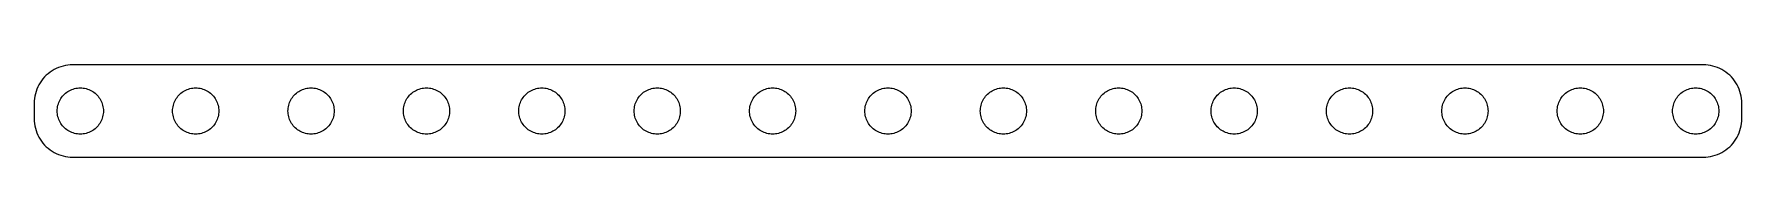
# Model space of a CAD drawing. Header units: metres. Extents: x -111 to 111, y -6 to 6.
import ezdxf

# ---------------------------------------------------------------- set-up
doc = ezdxf.new("R2010")
doc.units = ezdxf.units.M

msp = doc.modelspace()

# ---------------------------------------------------------------- linework, layer by layer
for p, q in [((-109.423, 4.64484), (-109.645, 4.42273)), ((-109.187, 4.85257), (-109.423, 4.64484)), ((-108.939, 5.04509), (-109.187, 4.85257)), ((-108.679, 5.22163), (-108.939, 5.04509)), ((-108.409, 5.38153), (-108.679, 5.22163)), ((-108.129, 5.52414), (-108.409, 5.38153)), ((-107.841, 5.64888), (-108.129, 5.52414)), ((-107.545, 5.75528), (-107.841, 5.64888)), ((-107.243, 5.84291), (-107.545, 5.75528)), ((-106.937, 5.91144), (-107.243, 5.84291)), ((-106.627, 5.96057), (-106.937, 5.91144)), ((-106.314, 5.99013), (-106.627, 5.96057)), ((-106, 6), (-106.314, 5.99013)), ((106, 6), (-106, 6)), ((106.314, 5.99013), (106, 6)), ((106.627, 5.96057), (106.314, 5.99013)), ((106.937, 5.91144), (106.627, 5.96057)), ((107.243, 5.84291), (106.937, 5.91144)), ((107.545, 5.75528), (107.243, 5.84291)), ((107.841, 5.64888), (107.545, 5.75528)), ((108.129, 5.52414), (107.841, 5.64888)), ((108.409, 5.38153), (108.129, 5.52414)), ((108.679, 5.22163), (108.409, 5.38153)), ((108.939, 5.04509), (108.679, 5.22163)), ((109.187, 4.85257), (108.939, 5.04509)), ((109.423, 4.64484), (109.187, 4.85257)), ((109.645, 4.42273), (109.423, 4.64484)), ((-110.843, 2.24345), (-110.911, 1.9369)), ((-110.755, 2.54509), (-110.843, 2.24345)), ((-110.649, 2.84062), (-110.755, 2.54509)), ((-110.524, 3.12889), (-110.649, 2.84062)), ((-110.382, 3.40877), (-110.524, 3.12889)), ((-110.222, 3.67914), (-110.382, 3.40877)), ((-110.045, 3.93892), (-110.222, 3.67914)), ((-109.853, 4.18712), (-110.045, 3.93892)), ((-109.645, 4.42273), (-109.853, 4.18712)), ((-107.054, 2.1869), (-106.912, 2.31154)), ((-106.912, 2.31154), (-106.763, 2.42705)), ((-106.763, 2.42705), (-106.607, 2.53297)), ((-106.607, 2.53297), (-106.445, 2.62891)), ((-106.445, 2.62891), (-106.277, 2.71448)), ((-106.277, 2.71448), (-106.104, 2.78932)), ((-106.104, 2.78932), (-105.927, 2.85316)), ((-105.927, 2.85316), (-105.746, 2.90575)), ((-105.746, 2.90575), (-105.562, 2.94685)), ((-105.562, 2.94685), (-105.376, 2.97633)), ((-105.376, 2.97633), (-105.188, 2.99408)), ((-105.188, 2.99408), (-105, 3)), ((-105, 3), (-104.812, 2.99408)), ((-104.812, 2.99408), (-104.624, 2.97633)), ((-104.624, 2.97633), (-104.438, 2.94685)), ((-104.438, 2.94685), (-104.254, 2.90575)), ((-104.254, 2.90575), (-104.073, 2.85316)), ((-104.073, 2.85316), (-103.896, 2.78932)), ((-103.896, 2.78932), (-103.723, 2.71448)), ((-103.723, 2.71448), (-103.555, 2.62891)), ((-103.555, 2.62891), (-103.393, 2.53297)), ((-103.393, 2.53297), (-103.237, 2.42705)), ((-103.237, 2.42705), (-103.088, 2.31154)), ((-103.088, 2.31154), (-102.946, 2.1869)), ((-92.0536, 2.1869), (-91.9123, 2.31154)), ((-91.9123, 2.31154), (-91.7634, 2.42705)), ((-91.7634, 2.42705), (-91.6075, 2.53297)), ((-91.6075, 2.53297), (-91.4453, 2.62891)), ((-91.4453, 2.62891), (-91.2773, 2.71448)), ((-91.2773, 2.71448), (-91.1044, 2.78932)), ((-91.1044, 2.78932), (-90.927, 2.85316)), ((-90.927, 2.85316), (-90.7461, 2.90575)), ((-90.7461, 2.90575), (-90.5621, 2.94685)), ((-90.5621, 2.94685), (-90.376, 2.97633)), ((-90.376, 2.97633), (-90.1884, 2.99408)), ((-90.1884, 2.99408), (-90, 3)), ((-90, 3), (-89.8116, 2.99408)), ((-89.8116, 2.99408), (-89.624, 2.97633)), ((-89.624, 2.97633), (-89.4379, 2.94685)), ((-89.4379, 2.94685), (-89.2539, 2.90575)), ((-89.2539, 2.90575), (-89.073, 2.85316)), ((-89.073, 2.85316), (-88.8956, 2.78932)), ((-88.8956, 2.78932), (-88.7227, 2.71448)), ((-88.7227, 2.71448), (-88.5547, 2.62891)), ((-88.5547, 2.62891), (-88.3925, 2.53297)), ((-88.3925, 2.53297), (-88.2366, 2.42705)), ((-88.2366, 2.42705), (-88.0877, 2.31154)), ((-88.0877, 2.31154), (-87.9464, 2.1869)), ((-77.0536, 2.1869), (-76.9123, 2.31154)), ((-76.9123, 2.31154), (-76.7634, 2.42705)), ((-76.7634, 2.42705), (-76.6075, 2.53297)), ((-76.6075, 2.53297), (-76.4453, 2.62891)), ((-76.4453, 2.62891), (-76.2773, 2.71448)), ((-76.2773, 2.71448), (-76.1044, 2.78932)), ((-76.1044, 2.78932), (-75.927, 2.85316)), ((-75.927, 2.85316), (-75.7461, 2.90575)), ((-75.7461, 2.90575), (-75.5621, 2.94685)), ((-75.5621, 2.94685), (-75.376, 2.97633)), ((-75.376, 2.97633), (-75.1884, 2.99408)), ((-75.1884, 2.99408), (-75, 3)), ((-75, 3), (-74.8116, 2.99408)), ((-74.8116, 2.99408), (-74.624, 2.97633)), ((-74.624, 2.97633), (-74.4379, 2.94685)), ((-74.4379, 2.94685), (-74.2539, 2.90575)), ((-74.2539, 2.90575), (-74.073, 2.85316)), ((-74.073, 2.85316), (-73.8956, 2.78932)), ((-73.8956, 2.78932), (-73.7227, 2.71448)), ((-73.7227, 2.71448), (-73.5547, 2.62891)), ((-73.5547, 2.62891), (-73.3925, 2.53297)), ((-73.3925, 2.53297), (-73.2366, 2.42705)), ((-73.2366, 2.42705), (-73.0877, 2.31154)), ((-73.0877, 2.31154), (-72.9464, 2.1869)), ((-62.0536, 2.1869), (-61.9123, 2.31154)), ((-61.9123, 2.31154), (-61.7634, 2.42705)), ((-61.7634, 2.42705), (-61.6075, 2.53297)), ((-61.6075, 2.53297), (-61.4453, 2.62891)), ((-61.4453, 2.62891), (-61.2773, 2.71448)), ((-61.2773, 2.71448), (-61.1044, 2.78932)), ((-61.1044, 2.78932), (-60.927, 2.85316)), ((-60.927, 2.85316), (-60.7461, 2.90575)), ((-60.7461, 2.90575), (-60.5621, 2.94685)), ((-60.5621, 2.94685), (-60.376, 2.97633)), ((-60.376, 2.97633), (-60.1884, 2.99408)), ((-60.1884, 2.99408), (-60, 3)), ((-60, 3), (-59.8116, 2.99408)), ((-59.8116, 2.99408), (-59.624, 2.97633)), ((-59.624, 2.97633), (-59.4379, 2.94685)), ((-59.4379, 2.94685), (-59.2539, 2.90575)), ((-59.2539, 2.90575), (-59.0729, 2.85316)), ((-59.0729, 2.85316), (-58.8956, 2.78932)), ((-58.8956, 2.78932), (-58.7227, 2.71448)), ((-58.7227, 2.71448), (-58.5547, 2.62891)), ((-58.5547, 2.62891), (-58.3925, 2.53297)), ((-58.3925, 2.53297), (-58.2366, 2.42705)), ((-58.2366, 2.42705), (-58.0877, 2.31154)), ((-58.0877, 2.31154), (-57.9464, 2.1869)), ((-47.0536, 2.1869), (-46.9123, 2.31154)), ((-46.9123, 2.31154), (-46.7634, 2.42705)), ((-46.7634, 2.42705), (-46.6075, 2.53297)), ((-46.6075, 2.53297), (-46.4453, 2.62891)), ((-46.4453, 2.62891), (-46.2773, 2.71448)), ((-46.2773, 2.71448), (-46.1044, 2.78932)), ((-46.1044, 2.78932), (-45.927, 2.85316)), ((-45.927, 2.85316), (-45.7461, 2.90575)), ((-45.7461, 2.90575), (-45.5621, 2.94685)), ((-45.5621, 2.94685), (-45.376, 2.97633)), ((-45.376, 2.97633), (-45.1884, 2.99408)), ((-45.1884, 2.99408), (-45, 3)), ((-45, 3), (-44.8116, 2.99408)), ((-44.8116, 2.99408), (-44.624, 2.97633)), ((-44.624, 2.97633), (-44.4379, 2.94685)), ((-44.4379, 2.94685), (-44.2539, 2.90575)), ((-44.2539, 2.90575), (-44.0729, 2.85316)), ((-44.0729, 2.85316), (-43.8956, 2.78932)), ((-43.8956, 2.78932), (-43.7227, 2.71448)), ((-43.7227, 2.71448), (-43.5547, 2.62891)), ((-43.5547, 2.62891), (-43.3925, 2.53297)), ((-43.3925, 2.53297), (-43.2366, 2.42705)), ((-43.2366, 2.42705), (-43.0877, 2.31154)), ((-43.0877, 2.31154), (-42.9464, 2.1869)), ((-32.0536, 2.1869), (-31.9123, 2.31154)), ((-31.9123, 2.31154), (-31.7634, 2.42705)), ((-31.7634, 2.42705), (-31.6075, 2.53297)), ((-31.6075, 2.53297), (-31.4453, 2.62891)), ((-31.4453, 2.62891), (-31.2773, 2.71448)), ((-31.2773, 2.71448), (-31.1044, 2.78932)), ((-31.1044, 2.78932), (-30.927, 2.85316)), ((-30.927, 2.85316), (-30.7461, 2.90575)), ((-30.7461, 2.90575), (-30.5621, 2.94685)), ((-30.5621, 2.94685), (-30.376, 2.97633)), ((-30.376, 2.97633), (-30.1884, 2.99408)), ((-30.1884, 2.99408), (-30, 3)), ((-30, 3), (-29.8116, 2.99408)), ((-29.8116, 2.99408), (-29.624, 2.97633)), ((-29.624, 2.97633), (-29.4379, 2.94685)), ((-29.4379, 2.94685), (-29.2539, 2.90575)), ((-29.2539, 2.90575), (-29.0729, 2.85316)), ((-29.0729, 2.85316), (-28.8956, 2.78932)), ((-28.8956, 2.78932), (-28.7227, 2.71448)), ((-28.7227, 2.71448), (-28.5547, 2.62891)), ((-28.5547, 2.62891), (-28.3925, 2.53297)), ((-28.3925, 2.53297), (-28.2366, 2.42705)), ((-28.2366, 2.42705), (-28.0877, 2.31154)), ((-28.0877, 2.31154), (-27.9464, 2.1869)), ((-17.0536, 2.1869), (-16.9123, 2.31154)), ((-16.9123, 2.31154), (-16.7634, 2.42705)), ((-16.7634, 2.42705), (-16.6075, 2.53297)), ((-16.6075, 2.53297), (-16.4453, 2.62891)), ((-16.4453, 2.62891), (-16.2773, 2.71448)), ((-16.2773, 2.71448), (-16.1044, 2.78932)), ((-16.1044, 2.78932), (-15.927, 2.85316)), ((-15.927, 2.85316), (-15.7461, 2.90575)), ((-15.7461, 2.90575), (-15.5621, 2.94685)), ((-15.5621, 2.94685), (-15.376, 2.97633)), ((-15.376, 2.97633), (-15.1884, 2.99408)), ((-15.1884, 2.99408), (-15, 3)), ((-15, 3), (-14.8116, 2.99408)), ((-14.8116, 2.99408), (-14.624, 2.97633)), ((-14.624, 2.97633), (-14.4379, 2.94685)), ((-14.4379, 2.94685), (-14.2539, 2.90575)), ((-14.2539, 2.90575), (-14.0729, 2.85316)), ((-14.0729, 2.85316), (-13.8956, 2.78932)), ((-13.8956, 2.78932), (-13.7227, 2.71448)), ((-13.7227, 2.71448), (-13.5547, 2.62891)), ((-13.5547, 2.62891), (-13.3925, 2.53297)), ((-13.3925, 2.53297), (-13.2366, 2.42705)), ((-13.2366, 2.42705), (-13.0877, 2.31154)), ((-13.0877, 2.31154), (-12.9464, 2.1869)), ((-2.05363, 2.1869), (-1.91226, 2.31154)), ((-1.91226, 2.31154), (-1.76335, 2.42705)), ((-1.76335, 2.42705), (-1.60747, 2.53297)), ((-1.60747, 2.53297), (-1.44525, 2.62891)), ((-1.44525, 2.62891), (-1.27733, 2.71448)), ((-1.27733, 2.71448), (-1.10437, 2.78932)), ((-1.10437, 2.78932), (-0.927048, 2.85316)), ((-0.927048, 2.85316), (-0.746063, 2.90575)), ((-0.746063, 2.90575), (-0.562134, 2.94685)), ((-0.562134, 2.94685), (-0.375992, 2.97633)), ((-0.375992, 2.97633), (-0.18837, 2.99408)), ((-0.18837, 2.99408), (0, 3)), ((0, 3), (0.18837, 2.99408)), ((0.18837, 2.99408), (0.375992, 2.97633)), ((0.375992, 2.97633), (0.562134, 2.94685)), ((0.562134, 2.94685), (0.746063, 2.90575)), ((0.746063, 2.90575), (0.927048, 2.85316)), ((0.927048, 2.85316), (1.10437, 2.78932)), ((1.10437, 2.78932), (1.27733, 2.71448)), ((1.27733, 2.71448), (1.44525, 2.62891)), ((1.44525, 2.62891), (1.60747, 2.53297)), ((1.60747, 2.53297), (1.76335, 2.42705)), ((1.76335, 2.42705), (1.91226, 2.31154)), ((1.91226, 2.31154), (2.05363, 2.1869)), ((12.9464, 2.1869), (13.0877, 2.31154)), ((13.0877, 2.31154), (13.2366, 2.42705)), ((13.2366, 2.42705), (13.3925, 2.53297)), ((13.3925, 2.53297), (13.5547, 2.62891)), ((13.5547, 2.62891), (13.7227, 2.71448)), ((13.7227, 2.71448), (13.8956, 2.78932)), ((13.8956, 2.78932), (14.0729, 2.85316)), ((14.0729, 2.85316), (14.2539, 2.90575)), ((14.2539, 2.90575), (14.4379, 2.94685)), ((14.4379, 2.94685), (14.624, 2.97633)), ((14.624, 2.97633), (14.8116, 2.99408)), ((14.8116, 2.99408), (15, 3)), ((15, 3), (15.1884, 2.99408)), ((15.1884, 2.99408), (15.376, 2.97633)), ((15.376, 2.97633), (15.5621, 2.94685)), ((15.5621, 2.94685), (15.7461, 2.90575)), ((15.7461, 2.90575), (15.927, 2.85316)), ((15.927, 2.85316), (16.1044, 2.78932)), ((16.1044, 2.78932), (16.2773, 2.71448)), ((16.2773, 2.71448), (16.4453, 2.62891)), ((16.4453, 2.62891), (16.6075, 2.53297)), ((16.6075, 2.53297), (16.7634, 2.42705)), ((16.7634, 2.42705), (16.9123, 2.31154)), ((16.9123, 2.31154), (17.0536, 2.1869)), ((27.9464, 2.1869), (28.0877, 2.31154)), ((28.0877, 2.31154), (28.2366, 2.42705)), ((28.2366, 2.42705), (28.3925, 2.53297)), ((28.3925, 2.53297), (28.5547, 2.62891)), ((28.5547, 2.62891), (28.7227, 2.71448)), ((28.7227, 2.71448), (28.8956, 2.78932)), ((28.8956, 2.78932), (29.0729, 2.85316)), ((29.0729, 2.85316), (29.2539, 2.90575)), ((29.2539, 2.90575), (29.4379, 2.94685)), ((29.4379, 2.94685), (29.624, 2.97633)), ((29.624, 2.97633), (29.8116, 2.99408)), ((29.8116, 2.99408), (30, 3)), ((30, 3), (30.1884, 2.99408)), ((30.1884, 2.99408), (30.376, 2.97633)), ((30.376, 2.97633), (30.5621, 2.94685)), ((30.5621, 2.94685), (30.7461, 2.90575)), ((30.7461, 2.90575), (30.927, 2.85316)), ((30.927, 2.85316), (31.1044, 2.78932)), ((31.1044, 2.78932), (31.2773, 2.71448)), ((31.2773, 2.71448), (31.4453, 2.62891)), ((31.4453, 2.62891), (31.6075, 2.53297)), ((31.6075, 2.53297), (31.7634, 2.42705)), ((31.7634, 2.42705), (31.9123, 2.31154)), ((31.9123, 2.31154), (32.0536, 2.1869)), ((42.9464, 2.1869), (43.0877, 2.31154)), ((43.0877, 2.31154), (43.2366, 2.42705)), ((43.2366, 2.42705), (43.3925, 2.53297)), ((43.3925, 2.53297), (43.5547, 2.62891)), ((43.5547, 2.62891), (43.7227, 2.71448)), ((43.7227, 2.71448), (43.8956, 2.78932)), ((43.8956, 2.78932), (44.0729, 2.85316)), ((44.0729, 2.85316), (44.2539, 2.90575)), ((44.2539, 2.90575), (44.4379, 2.94685)), ((44.4379, 2.94685), (44.624, 2.97633)), ((44.624, 2.97633), (44.8116, 2.99408)), ((44.8116, 2.99408), (45, 3)), ((45, 3), (45.1884, 2.99408)), ((45.1884, 2.99408), (45.376, 2.97633)), ((45.376, 2.97633), (45.5621, 2.94685)), ((45.5621, 2.94685), (45.7461, 2.90575)), ((45.7461, 2.90575), (45.927, 2.85316)), ((45.927, 2.85316), (46.1044, 2.78932)), ((46.1044, 2.78932), (46.2773, 2.71448)), ((46.2773, 2.71448), (46.4453, 2.62891)), ((46.4453, 2.62891), (46.6075, 2.53297)), ((46.6075, 2.53297), (46.7634, 2.42705)), ((46.7634, 2.42705), (46.9123, 2.31154)), ((46.9123, 2.31154), (47.0536, 2.1869)), ((57.9464, 2.1869), (58.0877, 2.31154)), ((58.0877, 2.31154), (58.2366, 2.42705)), ((58.2366, 2.42705), (58.3925, 2.53297)), ((58.3925, 2.53297), (58.5547, 2.62891)), ((58.5547, 2.62891), (58.7227, 2.71448)), ((58.7227, 2.71448), (58.8956, 2.78932)), ((58.8956, 2.78932), (59.0729, 2.85316)), ((59.0729, 2.85316), (59.2539, 2.90575)), ((59.2539, 2.90575), (59.4379, 2.94685)), ((59.4379, 2.94685), (59.624, 2.97633)), ((59.624, 2.97633), (59.8116, 2.99408)), ((59.8116, 2.99408), (60, 3)), ((60, 3), (60.1884, 2.99408)), ((60.1884, 2.99408), (60.376, 2.97633)), ((60.376, 2.97633), (60.5621, 2.94685)), ((60.5621, 2.94685), (60.7461, 2.90575)), ((60.7461, 2.90575), (60.927, 2.85316)), ((60.927, 2.85316), (61.1044, 2.78932)), ((61.1044, 2.78932), (61.2773, 2.71448)), ((61.2773, 2.71448), (61.4453, 2.62891)), ((61.4453, 2.62891), (61.6075, 2.53297)), ((61.6075, 2.53297), (61.7634, 2.42705)), ((61.7634, 2.42705), (61.9123, 2.31154)), ((61.9123, 2.31154), (62.0536, 2.1869)), ((72.9464, 2.1869), (73.0877, 2.31154)), ((73.0877, 2.31154), (73.2366, 2.42705)), ((73.2366, 2.42705), (73.3925, 2.53297)), ((73.3925, 2.53297), (73.5547, 2.62891)), ((73.5547, 2.62891), (73.7227, 2.71448)), ((73.7227, 2.71448), (73.8956, 2.78932)), ((73.8956, 2.78932), (74.073, 2.85316)), ((74.073, 2.85316), (74.2539, 2.90575)), ((74.2539, 2.90575), (74.4379, 2.94685)), ((74.4379, 2.94685), (74.624, 2.97633)), ((74.624, 2.97633), (74.8116, 2.99408)), ((74.8116, 2.99408), (75, 3)), ((75, 3), (75.1884, 2.99408)), ((75.1884, 2.99408), (75.376, 2.97633)), ((75.376, 2.97633), (75.5621, 2.94685)), ((75.5621, 2.94685), (75.7461, 2.90575)), ((75.7461, 2.90575), (75.927, 2.85316)), ((75.927, 2.85316), (76.1044, 2.78932)), ((76.1044, 2.78932), (76.2773, 2.71448)), ((76.2773, 2.71448), (76.4453, 2.62891)), ((76.4453, 2.62891), (76.6075, 2.53297)), ((76.6075, 2.53297), (76.7634, 2.42705)), ((76.7634, 2.42705), (76.9123, 2.31154)), ((76.9123, 2.31154), (77.0536, 2.1869)), ((87.9464, 2.1869), (88.0877, 2.31154)), ((88.0877, 2.31154), (88.2366, 2.42705)), ((88.2366, 2.42705), (88.3925, 2.53297)), ((88.3925, 2.53297), (88.5547, 2.62891)), ((88.5547, 2.62891), (88.7227, 2.71448)), ((88.7227, 2.71448), (88.8956, 2.78932)), ((88.8956, 2.78932), (89.073, 2.85316)), ((89.073, 2.85316), (89.2539, 2.90575)), ((89.2539, 2.90575), (89.4379, 2.94685)), ((89.4379, 2.94685), (89.624, 2.97633)), ((89.624, 2.97633), (89.8116, 2.99408)), ((89.8116, 2.99408), (90, 3)), ((90, 3), (90.1884, 2.99408)), ((90.1884, 2.99408), (90.376, 2.97633)), ((90.376, 2.97633), (90.5621, 2.94685)), ((90.5621, 2.94685), (90.7461, 2.90575)), ((90.7461, 2.90575), (90.927, 2.85316)), ((90.927, 2.85316), (91.1044, 2.78932)), ((91.1044, 2.78932), (91.2773, 2.71448)), ((91.2773, 2.71448), (91.4453, 2.62891)), ((91.4453, 2.62891), (91.6075, 2.53297)), ((91.6075, 2.53297), (91.7634, 2.42705)), ((91.7634, 2.42705), (91.9123, 2.31154)), ((91.9123, 2.31154), (92.0536, 2.1869)), ((102.946, 2.1869), (103.088, 2.31154)), ((103.088, 2.31154), (103.237, 2.42705)), ((103.237, 2.42705), (103.393, 2.53297)), ((103.393, 2.53297), (103.555, 2.62891)), ((103.555, 2.62891), (103.723, 2.71448)), ((103.723, 2.71448), (103.896, 2.78932)), ((103.896, 2.78932), (104.073, 2.85316)), ((104.073, 2.85316), (104.254, 2.90575)), ((104.254, 2.90575), (104.438, 2.94685)), ((104.438, 2.94685), (104.624, 2.97633)), ((104.624, 2.97633), (104.812, 2.99408)), ((104.812, 2.99408), (105, 3)), ((105, 3), (105.188, 2.99408)), ((105.188, 2.99408), (105.376, 2.97633)), ((105.376, 2.97633), (105.562, 2.94685)), ((105.562, 2.94685), (105.746, 2.90575)), ((105.746, 2.90575), (105.927, 2.85316)), ((105.927, 2.85316), (106.104, 2.78932)), ((106.104, 2.78932), (106.277, 2.71448)), ((106.277, 2.71448), (106.445, 2.62891)), ((106.445, 2.62891), (106.607, 2.53297)), ((106.607, 2.53297), (106.763, 2.42705)), ((106.763, 2.42705), (106.912, 2.31154)), ((106.912, 2.31154), (107.054, 2.1869)), ((109.853, 4.18712), (109.645, 4.42273)), ((110.045, 3.93892), (109.853, 4.18712)), ((110.222, 3.67914), (110.045, 3.93892)), ((110.382, 3.40877), (110.222, 3.67914)), ((110.524, 3.12889), (110.382, 3.40877)), ((110.649, 2.84062), (110.524, 3.12889)), ((110.755, 2.54509), (110.649, 2.84062)), ((110.843, 2.24345), (110.755, 2.54509)), ((110.911, 1.9369), (110.843, 2.24345)), ((-110.99, 1.31395), (-111, 1)), ((-111, 1), (-111, -1)), ((-110.961, 1.62666), (-110.99, 1.31395)), ((-110.911, 1.9369), (-110.961, 1.62666)), ((-108, 0), (-107.994, 0.18837)), ((-107.994, -0.18837), (-108, 0)), ((-107.994, 0.18837), (-107.976, 0.375992)), ((-107.976, 0.375992), (-107.947, 0.562134)), ((-107.947, 0.562134), (-107.906, 0.746063)), ((-107.906, 0.746063), (-107.853, 0.927048)), ((-107.853, 0.927048), (-107.789, 1.10437)), ((-107.789, 1.10437), (-107.714, 1.27733)), ((-107.714, 1.27733), (-107.629, 1.44525)), ((-107.629, 1.44525), (-107.533, 1.60747)), ((-107.533, 1.60747), (-107.427, 1.76335)), ((-107.427, 1.76335), (-107.312, 1.91226)), ((-107.312, 1.91226), (-107.187, 2.05363)), ((-107.187, 2.05363), (-107.054, 2.1869)), ((-102.946, 2.1869), (-102.813, 2.05363)), ((-102.813, 2.05363), (-102.688, 1.91226)), ((-102.688, 1.91226), (-102.573, 1.76335)), ((-102.573, 1.76335), (-102.467, 1.60747)), ((-102.467, 1.60747), (-102.371, 1.44525)), ((-102.371, 1.44525), (-102.286, 1.27733)), ((-102.286, 1.27733), (-102.211, 1.10437)), ((-102.211, 1.10437), (-102.147, 0.927048)), ((-102.147, 0.927048), (-102.094, 0.746063)), ((-102.094, 0.746063), (-102.053, 0.562134)), ((-102.053, 0.562134), (-102.024, 0.375992)), ((-102.024, 0.375992), (-102.006, 0.18837)), ((-102.006, 0.18837), (-102, 0)), ((-102, 0), (-102.006, -0.18837)), ((-93, 0), (-92.9941, 0.18837)), ((-92.9941, -0.18837), (-93, 0)), ((-92.9941, 0.18837), (-92.9763, 0.375992)), ((-92.9763, 0.375992), (-92.9469, 0.562134)), ((-92.9469, 0.562134), (-92.9057, 0.746063)), ((-92.9057, 0.746063), (-92.8532, 0.927048)), ((-92.8532, 0.927048), (-92.7893, 1.10437)), ((-92.7893, 1.10437), (-92.7145, 1.27733)), ((-92.7145, 1.27733), (-92.6289, 1.44525)), ((-92.6289, 1.44525), (-92.533, 1.60747)), ((-92.533, 1.60747), (-92.427, 1.76335)), ((-92.427, 1.76335), (-92.3115, 1.91226)), ((-92.3115, 1.91226), (-92.1869, 2.05363)), ((-92.1869, 2.05363), (-92.0536, 2.1869)), ((-87.9464, 2.1869), (-87.8131, 2.05363)), ((-87.8131, 2.05363), (-87.6885, 1.91226)), ((-87.6885, 1.91226), (-87.573, 1.76335)), ((-87.573, 1.76335), (-87.467, 1.60747)), ((-87.467, 1.60747), (-87.3711, 1.44525)), ((-87.3711, 1.44525), (-87.2855, 1.27733)), ((-87.2855, 1.27733), (-87.2107, 1.10437)), ((-87.2107, 1.10437), (-87.1468, 0.927048)), ((-87.1468, 0.927048), (-87.0943, 0.746063)), ((-87.0943, 0.746063), (-87.0531, 0.562134)), ((-87.0531, 0.562134), (-87.0237, 0.375992)), ((-87.0237, 0.375992), (-87.0059, 0.18837)), ((-87.0059, 0.18837), (-87, 0)), ((-87, 0), (-87.0059, -0.18837)), ((-78, 0), (-77.9941, 0.18837)), ((-77.9941, -0.18837), (-78, 0)), ((-77.9941, 0.18837), (-77.9763, 0.375992)), ((-77.9763, 0.375992), (-77.9469, 0.562134)), ((-77.9469, 0.562134), (-77.9057, 0.746063)), ((-77.9057, 0.746063), (-77.8532, 0.927048)), ((-77.8532, 0.927048), (-77.7893, 1.10437)), ((-77.7893, 1.10437), (-77.7145, 1.27733)), ((-77.7145, 1.27733), (-77.6289, 1.44525)), ((-77.6289, 1.44525), (-77.533, 1.60747)), ((-77.533, 1.60747), (-77.427, 1.76335)), ((-77.427, 1.76335), (-77.3115, 1.91226)), ((-77.3115, 1.91226), (-77.1869, 2.05363)), ((-77.1869, 2.05363), (-77.0536, 2.1869)), ((-72.9464, 2.1869), (-72.8131, 2.05363)), ((-72.8131, 2.05363), (-72.6885, 1.91226)), ((-72.6885, 1.91226), (-72.573, 1.76335)), ((-72.573, 1.76335), (-72.467, 1.60747)), ((-72.467, 1.60747), (-72.3711, 1.44525)), ((-72.3711, 1.44525), (-72.2855, 1.27733)), ((-72.2855, 1.27733), (-72.2107, 1.10437)), ((-72.2107, 1.10437), (-72.1468, 0.927048)), ((-72.1468, 0.927048), (-72.0943, 0.746063)), ((-72.0943, 0.746063), (-72.0531, 0.562134)), ((-72.0531, 0.562134), (-72.0237, 0.375992)), ((-72.0237, 0.375992), (-72.0059, 0.18837)), ((-72.0059, 0.18837), (-72, 0)), ((-72, 0), (-72.0059, -0.18837)), ((-63, 0), (-62.9941, 0.18837)), ((-62.9941, -0.18837), (-63, 0)), ((-62.9941, 0.18837), (-62.9763, 0.375992)), ((-62.9763, 0.375992), (-62.9469, 0.562134)), ((-62.9469, 0.562134), (-62.9057, 0.746063)), ((-62.9057, 0.746063), (-62.8532, 0.927048)), ((-62.8532, 0.927048), (-62.7893, 1.10437)), ((-62.7893, 1.10437), (-62.7145, 1.27733)), ((-62.7145, 1.27733), (-62.6289, 1.44525)), ((-62.6289, 1.44525), (-62.533, 1.60747)), ((-62.533, 1.60747), (-62.427, 1.76335)), ((-62.427, 1.76335), (-62.3115, 1.91226)), ((-62.3115, 1.91226), (-62.1869, 2.05363)), ((-62.1869, 2.05363), (-62.0536, 2.1869)), ((-57.9464, 2.1869), (-57.8131, 2.05363)), ((-57.8131, 2.05363), (-57.6885, 1.91226)), ((-57.6885, 1.91226), (-57.5729, 1.76335)), ((-57.5729, 1.76335), (-57.467, 1.60747)), ((-57.467, 1.60747), (-57.3711, 1.44525)), ((-57.3711, 1.44525), (-57.2855, 1.27733)), ((-57.2855, 1.27733), (-57.2107, 1.10437)), ((-57.2107, 1.10437), (-57.1468, 0.927048)), ((-57.1468, 0.927048), (-57.0942, 0.746063)), ((-57.0942, 0.746063), (-57.0531, 0.562134)), ((-57.0531, 0.562134), (-57.0237, 0.375992)), ((-57.0237, 0.375992), (-57.0059, 0.18837)), ((-57.0059, 0.18837), (-57, 0)), ((-57, 0), (-57.0059, -0.18837)), ((-48, 0), (-47.9941, 0.18837)), ((-47.9941, -0.18837), (-48, 0)), ((-47.9941, 0.18837), (-47.9763, 0.375992)), ((-47.9763, 0.375992), (-47.9469, 0.562134)), ((-47.9469, 0.562134), (-47.9057, 0.746063)), ((-47.9057, 0.746063), (-47.8532, 0.927048)), ((-47.8532, 0.927048), (-47.7893, 1.10437)), ((-47.7893, 1.10437), (-47.7145, 1.27733)), ((-47.7145, 1.27733), (-47.6289, 1.44525)), ((-47.6289, 1.44525), (-47.533, 1.60747)), ((-47.533, 1.60747), (-47.427, 1.76335)), ((-47.427, 1.76335), (-47.3115, 1.91226)), ((-47.3115, 1.91226), (-47.1869, 2.05363)), ((-47.1869, 2.05363), (-47.0536, 2.1869)), ((-42.9464, 2.1869), (-42.8131, 2.05363)), ((-42.8131, 2.05363), (-42.6885, 1.91226)), ((-42.6885, 1.91226), (-42.5729, 1.76335)), ((-42.5729, 1.76335), (-42.467, 1.60747)), ((-42.467, 1.60747), (-42.3711, 1.44525)), ((-42.3711, 1.44525), (-42.2855, 1.27733)), ((-42.2855, 1.27733), (-42.2107, 1.10437)), ((-42.2107, 1.10437), (-42.1468, 0.927048)), ((-42.1468, 0.927048), (-42.0942, 0.746063)), ((-42.0942, 0.746063), (-42.0531, 0.562134)), ((-42.0531, 0.562134), (-42.0237, 0.375992)), ((-42.0237, 0.375992), (-42.0059, 0.18837)), ((-42.0059, 0.18837), (-42, 0)), ((-42, 0), (-42.0059, -0.18837)), ((-33, 0), (-32.9941, 0.18837)), ((-32.9941, -0.18837), (-33, 0)), ((-32.9941, 0.18837), (-32.9763, 0.375992)), ((-32.9763, 0.375992), (-32.9469, 0.562134)), ((-32.9469, 0.562134), (-32.9057, 0.746063)), ((-32.9057, 0.746063), (-32.8532, 0.927048)), ((-32.8532, 0.927048), (-32.7893, 1.10437)), ((-32.7893, 1.10437), (-32.7145, 1.27733)), ((-32.7145, 1.27733), (-32.6289, 1.44525)), ((-32.6289, 1.44525), (-32.533, 1.60747)), ((-32.533, 1.60747), (-32.427, 1.76335)), ((-32.427, 1.76335), (-32.3115, 1.91226)), ((-32.3115, 1.91226), (-32.1869, 2.05363)), ((-32.1869, 2.05363), (-32.0536, 2.1869)), ((-27.9464, 2.1869), (-27.8131, 2.05363)), ((-27.8131, 2.05363), (-27.6884, 1.91226)), ((-27.6884, 1.91226), (-27.5729, 1.76335)), ((-27.5729, 1.76335), (-27.467, 1.60747)), ((-27.467, 1.60747), (-27.3711, 1.44525)), ((-27.3711, 1.44525), (-27.2855, 1.27733)), ((-27.2855, 1.27733), (-27.2107, 1.10437)), ((-27.2107, 1.10437), (-27.1468, 0.927048)), ((-27.1468, 0.927048), (-27.0942, 0.746063)), ((-27.0942, 0.746063), (-27.0531, 0.562134)), ((-27.0531, 0.562134), (-27.0237, 0.375992)), ((-27.0237, 0.375992), (-27.0059, 0.18837)), ((-27.0059, 0.18837), (-27, 0)), ((-27, 0), (-27.0059, -0.18837)), ((-18, 0), (-17.9941, 0.18837)), ((-17.9941, -0.18837), (-18, 0)), ((-17.9941, 0.18837), (-17.9763, 0.375992)), ((-17.9763, 0.375992), (-17.9469, 0.562134)), ((-17.9469, 0.562134), (-17.9057, 0.746063)), ((-17.9057, 0.746063), (-17.8532, 0.927048)), ((-17.8532, 0.927048), (-17.7893, 1.10437)), ((-17.7893, 1.10437), (-17.7145, 1.27733)), ((-17.7145, 1.27733), (-17.6289, 1.44525)), ((-17.6289, 1.44525), (-17.533, 1.60747)), ((-17.533, 1.60747), (-17.427, 1.76335)), ((-17.427, 1.76335), (-17.3115, 1.91226)), ((-17.3115, 1.91226), (-17.1869, 2.05363)), ((-17.1869, 2.05363), (-17.0536, 2.1869)), ((-12.9464, 2.1869), (-12.8131, 2.05363)), ((-12.8131, 2.05363), (-12.6884, 1.91226)), ((-12.6884, 1.91226), (-12.5729, 1.76335)), ((-12.5729, 1.76335), (-12.467, 1.60747)), ((-12.467, 1.60747), (-12.3711, 1.44525)), ((-12.3711, 1.44525), (-12.2855, 1.27733)), ((-12.2855, 1.27733), (-12.2107, 1.10437)), ((-12.2107, 1.10437), (-12.1468, 0.927048)), ((-12.1468, 0.927048), (-12.0942, 0.746063)), ((-12.0942, 0.746063), (-12.0531, 0.562134)), ((-12.0531, 0.562134), (-12.0237, 0.375992)), ((-12.0237, 0.375992), (-12.0059, 0.18837)), ((-12.0059, 0.18837), (-12, 0)), ((-12, 0), (-12.0059, -0.18837)), ((-3, 0), (-2.99408, 0.18837)), ((-2.99408, -0.18837), (-3, 0)), ((-2.99408, 0.18837), (-2.97633, 0.375992)), ((-2.97633, 0.375992), (-2.94685, 0.562134)), ((-2.94685, 0.562134), (-2.90575, 0.746063)), ((-2.90575, 0.746063), (-2.85316, 0.927048)), ((-2.85316, 0.927048), (-2.78932, 1.10437)), ((-2.78932, 1.10437), (-2.71448, 1.27733)), ((-2.71448, 1.27733), (-2.62891, 1.44525)), ((-2.62891, 1.44525), (-2.53297, 1.60747)), ((-2.53297, 1.60747), (-2.42705, 1.76335)), ((-2.42705, 1.76335), (-2.31154, 1.91226)), ((-2.31154, 1.91226), (-2.1869, 2.05363)), ((-2.1869, 2.05363), (-2.05363, 2.1869)), ((2.05363, 2.1869), (2.1869, 2.05363)), ((2.1869, 2.05363), (2.31154, 1.91226)), ((2.31154, 1.91226), (2.42705, 1.76335)), ((2.42705, 1.76335), (2.53297, 1.60747)), ((2.53297, 1.60747), (2.62891, 1.44525)), ((2.62891, 1.44525), (2.71448, 1.27733)), ((2.71448, 1.27733), (2.78932, 1.10437)), ((2.78932, 1.10437), (2.85316, 0.927048)), ((2.85316, 0.927048), (2.90575, 0.746063)), ((2.90575, 0.746063), (2.94685, 0.562134)), ((2.94685, 0.562134), (2.97633, 0.375992)), ((2.97633, 0.375992), (2.99408, 0.18837)), ((2.99408, 0.18837), (3, 0)), ((3, 0), (2.99408, -0.18837)), ((12, 0), (12.0059, 0.18837)), ((12.0059, -0.18837), (12, 0)), ((12.0059, 0.18837), (12.0237, 0.375992)), ((12.0237, 0.375992), (12.0531, 0.562134)), ((12.0531, 0.562134), (12.0942, 0.746063)), ((12.0942, 0.746063), (12.1468, 0.927048)), ((12.1468, 0.927048), (12.2107, 1.10437)), ((12.2107, 1.10437), (12.2855, 1.27733)), ((12.2855, 1.27733), (12.3711, 1.44525)), ((12.3711, 1.44525), (12.467, 1.60747)), ((12.467, 1.60747), (12.5729, 1.76335)), ((12.5729, 1.76335), (12.6884, 1.91226)), ((12.6884, 1.91226), (12.8131, 2.05363)), ((12.8131, 2.05363), (12.9464, 2.1869)), ((17.0536, 2.1869), (17.1869, 2.05363)), ((17.1869, 2.05363), (17.3115, 1.91226)), ((17.3115, 1.91226), (17.427, 1.76335)), ((17.427, 1.76335), (17.533, 1.60747)), ((17.533, 1.60747), (17.6289, 1.44525)), ((17.6289, 1.44525), (17.7145, 1.27733)), ((17.7145, 1.27733), (17.7893, 1.10437)), ((17.7893, 1.10437), (17.8532, 0.927048)), ((17.8532, 0.927048), (17.9057, 0.746063)), ((17.9057, 0.746063), (17.9469, 0.562134)), ((17.9469, 0.562134), (17.9763, 0.375992)), ((17.9763, 0.375992), (17.9941, 0.18837)), ((17.9941, 0.18837), (18, 0)), ((18, 0), (17.9941, -0.18837)), ((27, 0), (27.0059, 0.18837)), ((27.0059, -0.18837), (27, 0)), ((27.0059, 0.18837), (27.0237, 0.375992)), ((27.0237, 0.375992), (27.0531, 0.562134)), ((27.0531, 0.562134), (27.0942, 0.746063)), ((27.0942, 0.746063), (27.1468, 0.927048)), ((27.1468, 0.927048), (27.2107, 1.10437)), ((27.2107, 1.10437), (27.2855, 1.27733)), ((27.2855, 1.27733), (27.3711, 1.44525)), ((27.3711, 1.44525), (27.467, 1.60747)), ((27.467, 1.60747), (27.5729, 1.76335)), ((27.5729, 1.76335), (27.6884, 1.91226)), ((27.6884, 1.91226), (27.8131, 2.05363)), ((27.8131, 2.05363), (27.9464, 2.1869)), ((32.0536, 2.1869), (32.1869, 2.05363)), ((32.1869, 2.05363), (32.3115, 1.91226)), ((32.3115, 1.91226), (32.427, 1.76335)), ((32.427, 1.76335), (32.533, 1.60747)), ((32.533, 1.60747), (32.6289, 1.44525)), ((32.6289, 1.44525), (32.7145, 1.27733)), ((32.7145, 1.27733), (32.7893, 1.10437)), ((32.7893, 1.10437), (32.8532, 0.927048)), ((32.8532, 0.927048), (32.9057, 0.746063)), ((32.9057, 0.746063), (32.9469, 0.562134)), ((32.9469, 0.562134), (32.9763, 0.375992)), ((32.9763, 0.375992), (32.9941, 0.18837)), ((32.9941, 0.18837), (33, 0)), ((33, 0), (32.9941, -0.18837)), ((42, 0), (42.0059, 0.18837)), ((42.0059, -0.18837), (42, 0)), ((42.0059, 0.18837), (42.0237, 0.375992)), ((42.0237, 0.375992), (42.0531, 0.562134)), ((42.0531, 0.562134), (42.0942, 0.746063)), ((42.0942, 0.746063), (42.1468, 0.927048)), ((42.1468, 0.927048), (42.2107, 1.10437)), ((42.2107, 1.10437), (42.2855, 1.27733)), ((42.2855, 1.27733), (42.3711, 1.44525)), ((42.3711, 1.44525), (42.467, 1.60747)), ((42.467, 1.60747), (42.5729, 1.76335)), ((42.5729, 1.76335), (42.6885, 1.91226)), ((42.6885, 1.91226), (42.8131, 2.05363)), ((42.8131, 2.05363), (42.9464, 2.1869)), ((47.0536, 2.1869), (47.1869, 2.05363)), ((47.1869, 2.05363), (47.3115, 1.91226)), ((47.3115, 1.91226), (47.427, 1.76335)), ((47.427, 1.76335), (47.533, 1.60747)), ((47.533, 1.60747), (47.6289, 1.44525)), ((47.6289, 1.44525), (47.7145, 1.27733)), ((47.7145, 1.27733), (47.7893, 1.10437)), ((47.7893, 1.10437), (47.8532, 0.927048)), ((47.8532, 0.927048), (47.9057, 0.746063)), ((47.9057, 0.746063), (47.9469, 0.562134)), ((47.9469, 0.562134), (47.9763, 0.375992)), ((47.9763, 0.375992), (47.9941, 0.18837)), ((47.9941, 0.18837), (48, 0)), ((48, 0), (47.9941, -0.18837)), ((57, 0), (57.0059, 0.18837)), ((57.0059, -0.18837), (57, 0)), ((57.0059, 0.18837), (57.0237, 0.375992)), ((57.0237, 0.375992), (57.0531, 0.562134)), ((57.0531, 0.562134), (57.0942, 0.746063)), ((57.0942, 0.746063), (57.1468, 0.927048)), ((57.1468, 0.927048), (57.2107, 1.10437)), ((57.2107, 1.10437), (57.2855, 1.27733)), ((57.2855, 1.27733), (57.3711, 1.44525)), ((57.3711, 1.44525), (57.467, 1.60747)), ((57.467, 1.60747), (57.5729, 1.76335)), ((57.5729, 1.76335), (57.6885, 1.91226)), ((57.6885, 1.91226), (57.8131, 2.05363)), ((57.8131, 2.05363), (57.9464, 2.1869)), ((62.0536, 2.1869), (62.1869, 2.05363)), ((62.1869, 2.05363), (62.3115, 1.91226)), ((62.3115, 1.91226), (62.427, 1.76335)), ((62.427, 1.76335), (62.533, 1.60747)), ((62.533, 1.60747), (62.6289, 1.44525)), ((62.6289, 1.44525), (62.7145, 1.27733)), ((62.7145, 1.27733), (62.7893, 1.10437)), ((62.7893, 1.10437), (62.8532, 0.927048)), ((62.8532, 0.927048), (62.9057, 0.746063)), ((62.9057, 0.746063), (62.9469, 0.562134)), ((62.9469, 0.562134), (62.9763, 0.375992)), ((62.9763, 0.375992), (62.9941, 0.18837)), ((62.9941, 0.18837), (63, 0)), ((63, 0), (62.9941, -0.18837)), ((72, 0), (72.0059, 0.18837)), ((72.0059, -0.18837), (72, 0)), ((72.0059, 0.18837), (72.0237, 0.375992)), ((72.0237, 0.375992), (72.0531, 0.562134)), ((72.0531, 0.562134), (72.0943, 0.746063)), ((72.0943, 0.746063), (72.1468, 0.927048)), ((72.1468, 0.927048), (72.2107, 1.10437)), ((72.2107, 1.10437), (72.2855, 1.27733)), ((72.2855, 1.27733), (72.3711, 1.44525)), ((72.3711, 1.44525), (72.467, 1.60747)), ((72.467, 1.60747), (72.573, 1.76335)), ((72.573, 1.76335), (72.6885, 1.91226)), ((72.6885, 1.91226), (72.8131, 2.05363)), ((72.8131, 2.05363), (72.9464, 2.1869)), ((77.0536, 2.1869), (77.1869, 2.05363)), ((77.1869, 2.05363), (77.3115, 1.91226)), ((77.3115, 1.91226), (77.427, 1.76335)), ((77.427, 1.76335), (77.533, 1.60747)), ((77.533, 1.60747), (77.6289, 1.44525)), ((77.6289, 1.44525), (77.7145, 1.27733)), ((77.7145, 1.27733), (77.7893, 1.10437)), ((77.7893, 1.10437), (77.8532, 0.927048)), ((77.8532, 0.927048), (77.9057, 0.746063)), ((77.9057, 0.746063), (77.9469, 0.562134)), ((77.9469, 0.562134), (77.9763, 0.375992)), ((77.9763, 0.375992), (77.9941, 0.18837)), ((77.9941, 0.18837), (78, 0)), ((78, 0), (77.9941, -0.18837)), ((87, 0), (87.0059, 0.18837)), ((87.0059, -0.18837), (87, 0)), ((87.0059, 0.18837), (87.0237, 0.375992)), ((87.0237, 0.375992), (87.0531, 0.562134)), ((87.0531, 0.562134), (87.0943, 0.746063)), ((87.0943, 0.746063), (87.1468, 0.927048)), ((87.1468, 0.927048), (87.2107, 1.10437)), ((87.2107, 1.10437), (87.2855, 1.27733)), ((87.2855, 1.27733), (87.3711, 1.44525)), ((87.3711, 1.44525), (87.467, 1.60747)), ((87.467, 1.60747), (87.573, 1.76335)), ((87.573, 1.76335), (87.6885, 1.91226)), ((87.6885, 1.91226), (87.8131, 2.05363)), ((87.8131, 2.05363), (87.9464, 2.1869)), ((92.0536, 2.1869), (92.1869, 2.05363)), ((92.1869, 2.05363), (92.3115, 1.91226)), ((92.3115, 1.91226), (92.427, 1.76335)), ((92.427, 1.76335), (92.533, 1.60747)), ((92.533, 1.60747), (92.6289, 1.44525)), ((92.6289, 1.44525), (92.7145, 1.27733)), ((92.7145, 1.27733), (92.7893, 1.10437)), ((92.7893, 1.10437), (92.8532, 0.927048)), ((92.8532, 0.927048), (92.9057, 0.746063)), ((92.9057, 0.746063), (92.9469, 0.562134)), ((92.9469, 0.562134), (92.9763, 0.375992)), ((92.9763, 0.375992), (92.9941, 0.18837)), ((92.9941, 0.18837), (93, 0)), ((93, 0), (92.9941, -0.18837)), ((102, 0), (102.006, 0.18837)), ((102.006, -0.18837), (102, 0)), ((102.006, 0.18837), (102.024, 0.375992)), ((102.024, 0.375992), (102.053, 0.562134)), ((102.053, 0.562134), (102.094, 0.746063)), ((102.094, 0.746063), (102.147, 0.927048)), ((102.147, 0.927048), (102.211, 1.10437)), ((102.211, 1.10437), (102.286, 1.27733)), ((102.286, 1.27733), (102.371, 1.44525)), ((102.371, 1.44525), (102.467, 1.60747)), ((102.467, 1.60747), (102.573, 1.76335)), ((102.573, 1.76335), (102.688, 1.91226)), ((102.688, 1.91226), (102.813, 2.05363)), ((102.813, 2.05363), (102.946, 2.1869)), ((107.054, 2.1869), (107.187, 2.05363)), ((107.187, 2.05363), (107.312, 1.91226)), ((107.312, 1.91226), (107.427, 1.76335)), ((107.427, 1.76335), (107.533, 1.60747)), ((107.533, 1.60747), (107.629, 1.44525)), ((107.629, 1.44525), (107.714, 1.27733)), ((107.714, 1.27733), (107.789, 1.10437)), ((107.789, 1.10437), (107.853, 0.927048)), ((107.853, 0.927048), (107.906, 0.746063)), ((107.906, 0.746063), (107.947, 0.562134)), ((107.947, 0.562134), (107.976, 0.375992)), ((107.976, 0.375992), (107.994, 0.18837)), ((107.994, 0.18837), (108, 0)), ((108, 0), (107.994, -0.18837)), ((110.961, 1.62666), (110.911, 1.9369)), ((110.99, 1.31395), (110.961, 1.62666)), ((111, 1), (110.99, 1.31395)), ((111, -1), (111, 1)), ((-111, -1), (-110.99, -1.31395)), ((-110.99, -1.31395), (-110.961, -1.62666)), ((-110.961, -1.62666), (-110.911, -1.9369)), ((-110.911, -1.9369), (-110.843, -2.24345)), ((-107.976, -0.375992), (-107.994, -0.18837)), ((-107.947, -0.562134), (-107.976, -0.375992)), ((-107.906, -0.746063), (-107.947, -0.562134)), ((-107.853, -0.927048), (-107.906, -0.746063)), ((-107.789, -1.10437), (-107.853, -0.927048)), ((-107.714, -1.27733), (-107.789, -1.10437)), ((-107.629, -1.44525), (-107.714, -1.27733)), ((-107.533, -1.60747), (-107.629, -1.44525)), ((-107.427, -1.76335), (-107.533, -1.60747)), ((-107.312, -1.91226), (-107.427, -1.76335)), ((-107.187, -2.05363), (-107.312, -1.91226)), ((-107.054, -2.1869), (-107.187, -2.05363)), ((-106.912, -2.31154), (-107.054, -2.1869)), ((-102.946, -2.1869), (-103.088, -2.31154)), ((-102.813, -2.05363), (-102.946, -2.1869)), ((-102.688, -1.91226), (-102.813, -2.05363)), ((-102.573, -1.76335), (-102.688, -1.91226)), ((-102.467, -1.60747), (-102.573, -1.76335)), ((-102.371, -1.44525), (-102.467, -1.60747)), ((-102.286, -1.27733), (-102.371, -1.44525)), ((-102.211, -1.10437), (-102.286, -1.27733)), ((-102.147, -0.927048), (-102.211, -1.10437)), ((-102.094, -0.746063), (-102.147, -0.927048)), ((-102.053, -0.562134), (-102.094, -0.746063)), ((-102.024, -0.375992), (-102.053, -0.562134)), ((-102.006, -0.18837), (-102.024, -0.375992)), ((-92.9763, -0.375992), (-92.9941, -0.18837)), ((-92.9469, -0.562134), (-92.9763, -0.375992)), ((-92.9057, -0.746063), (-92.9469, -0.562134)), ((-92.8532, -0.927048), (-92.9057, -0.746063)), ((-92.7893, -1.10437), (-92.8532, -0.927048)), ((-92.7145, -1.27733), (-92.7893, -1.10437)), ((-92.6289, -1.44525), (-92.7145, -1.27733)), ((-92.533, -1.60747), (-92.6289, -1.44525)), ((-92.427, -1.76335), (-92.533, -1.60747)), ((-92.3115, -1.91226), (-92.427, -1.76335)), ((-92.1869, -2.05363), (-92.3115, -1.91226)), ((-92.0536, -2.1869), (-92.1869, -2.05363)), ((-91.9123, -2.31154), (-92.0536, -2.1869)), ((-87.9464, -2.1869), (-88.0877, -2.31154)), ((-87.8131, -2.05363), (-87.9464, -2.1869)), ((-87.6885, -1.91226), (-87.8131, -2.05363)), ((-87.573, -1.76335), (-87.6885, -1.91226)), ((-87.467, -1.60747), (-87.573, -1.76335)), ((-87.3711, -1.44525), (-87.467, -1.60747)), ((-87.2855, -1.27733), (-87.3711, -1.44525)), ((-87.2107, -1.10437), (-87.2855, -1.27733)), ((-87.1468, -0.927048), (-87.2107, -1.10437)), ((-87.0943, -0.746063), (-87.1468, -0.927048)), ((-87.0531, -0.562134), (-87.0943, -0.746063)), ((-87.0237, -0.375992), (-87.0531, -0.562134)), ((-87.0059, -0.18837), (-87.0237, -0.375992)), ((-77.9763, -0.375992), (-77.9941, -0.18837)), ((-77.9469, -0.562134), (-77.9763, -0.375992)), ((-77.9057, -0.746063), (-77.9469, -0.562134)), ((-77.8532, -0.927048), (-77.9057, -0.746063)), ((-77.7893, -1.10437), (-77.8532, -0.927048)), ((-77.7145, -1.27733), (-77.7893, -1.10437)), ((-77.6289, -1.44525), (-77.7145, -1.27733)), ((-77.533, -1.60747), (-77.6289, -1.44525)), ((-77.427, -1.76335), (-77.533, -1.60747)), ((-77.3115, -1.91226), (-77.427, -1.76335)), ((-77.1869, -2.05363), (-77.3115, -1.91226)), ((-77.0536, -2.1869), (-77.1869, -2.05363)), ((-76.9123, -2.31154), (-77.0536, -2.1869)), ((-72.9464, -2.1869), (-73.0877, -2.31154)), ((-72.8131, -2.05363), (-72.9464, -2.1869)), ((-72.6885, -1.91226), (-72.8131, -2.05363)), ((-72.573, -1.76335), (-72.6885, -1.91226)), ((-72.467, -1.60747), (-72.573, -1.76335)), ((-72.3711, -1.44525), (-72.467, -1.60747)), ((-72.2855, -1.27733), (-72.3711, -1.44525)), ((-72.2107, -1.10437), (-72.2855, -1.27733)), ((-72.1468, -0.927048), (-72.2107, -1.10437)), ((-72.0943, -0.746063), (-72.1468, -0.927048)), ((-72.0531, -0.562134), (-72.0943, -0.746063)), ((-72.0237, -0.375992), (-72.0531, -0.562134)), ((-72.0059, -0.18837), (-72.0237, -0.375992)), ((-62.9763, -0.375992), (-62.9941, -0.18837)), ((-62.9469, -0.562134), (-62.9763, -0.375992)), ((-62.9057, -0.746063), (-62.9469, -0.562134)), ((-62.8532, -0.927048), (-62.9057, -0.746063)), ((-62.7893, -1.10437), (-62.8532, -0.927048)), ((-62.7145, -1.27733), (-62.7893, -1.10437)), ((-62.6289, -1.44525), (-62.7145, -1.27733)), ((-62.533, -1.60747), (-62.6289, -1.44525)), ((-62.427, -1.76335), (-62.533, -1.60747)), ((-62.3115, -1.91226), (-62.427, -1.76335)), ((-62.1869, -2.05363), (-62.3115, -1.91226)), ((-62.0536, -2.1869), (-62.1869, -2.05363)), ((-61.9123, -2.31154), (-62.0536, -2.1869)), ((-57.9464, -2.1869), (-58.0877, -2.31154)), ((-57.8131, -2.05363), (-57.9464, -2.1869)), ((-57.6885, -1.91226), (-57.8131, -2.05363)), ((-57.5729, -1.76335), (-57.6885, -1.91226)), ((-57.467, -1.60747), (-57.5729, -1.76335)), ((-57.3711, -1.44525), (-57.467, -1.60747)), ((-57.2855, -1.27733), (-57.3711, -1.44525)), ((-57.2107, -1.10437), (-57.2855, -1.27733)), ((-57.1468, -0.927048), (-57.2107, -1.10437)), ((-57.0942, -0.746063), (-57.1468, -0.927048)), ((-57.0531, -0.562134), (-57.0942, -0.746063)), ((-57.0237, -0.375992), (-57.0531, -0.562134)), ((-57.0059, -0.18837), (-57.0237, -0.375992)), ((-47.9763, -0.375992), (-47.9941, -0.18837)), ((-47.9469, -0.562134), (-47.9763, -0.375992)), ((-47.9057, -0.746063), (-47.9469, -0.562134)), ((-47.8532, -0.927048), (-47.9057, -0.746063)), ((-47.7893, -1.10437), (-47.8532, -0.927048)), ((-47.7145, -1.27733), (-47.7893, -1.10437)), ((-47.6289, -1.44525), (-47.7145, -1.27733)), ((-47.533, -1.60747), (-47.6289, -1.44525)), ((-47.427, -1.76335), (-47.533, -1.60747)), ((-47.3115, -1.91226), (-47.427, -1.76335)), ((-47.1869, -2.05363), (-47.3115, -1.91226)), ((-47.0536, -2.1869), (-47.1869, -2.05363)), ((-46.9123, -2.31154), (-47.0536, -2.1869)), ((-42.9464, -2.1869), (-43.0877, -2.31154)), ((-42.8131, -2.05363), (-42.9464, -2.1869)), ((-42.6885, -1.91226), (-42.8131, -2.05363)), ((-42.5729, -1.76335), (-42.6885, -1.91226)), ((-42.467, -1.60747), (-42.5729, -1.76335)), ((-42.3711, -1.44525), (-42.467, -1.60747)), ((-42.2855, -1.27733), (-42.3711, -1.44525)), ((-42.2107, -1.10437), (-42.2855, -1.27733)), ((-42.1468, -0.927048), (-42.2107, -1.10437)), ((-42.0942, -0.746063), (-42.1468, -0.927048)), ((-42.0531, -0.562134), (-42.0942, -0.746063)), ((-42.0237, -0.375992), (-42.0531, -0.562134)), ((-42.0059, -0.18837), (-42.0237, -0.375992)), ((-32.9763, -0.375992), (-32.9941, -0.18837)), ((-32.9469, -0.562134), (-32.9763, -0.375992)), ((-32.9057, -0.746063), (-32.9469, -0.562134)), ((-32.8532, -0.927048), (-32.9057, -0.746063)), ((-32.7893, -1.10437), (-32.8532, -0.927048)), ((-32.7145, -1.27733), (-32.7893, -1.10437)), ((-32.6289, -1.44525), (-32.7145, -1.27733)), ((-32.533, -1.60747), (-32.6289, -1.44525)), ((-32.427, -1.76335), (-32.533, -1.60747)), ((-32.3115, -1.91226), (-32.427, -1.76335)), ((-32.1869, -2.05363), (-32.3115, -1.91226)), ((-32.0536, -2.1869), (-32.1869, -2.05363)), ((-31.9123, -2.31154), (-32.0536, -2.1869)), ((-27.9464, -2.1869), (-28.0877, -2.31154)), ((-27.8131, -2.05363), (-27.9464, -2.1869)), ((-27.6884, -1.91226), (-27.8131, -2.05363)), ((-27.5729, -1.76335), (-27.6884, -1.91226)), ((-27.467, -1.60747), (-27.5729, -1.76335)), ((-27.3711, -1.44525), (-27.467, -1.60747)), ((-27.2855, -1.27733), (-27.3711, -1.44525)), ((-27.2107, -1.10437), (-27.2855, -1.27733)), ((-27.1468, -0.927048), (-27.2107, -1.10437)), ((-27.0942, -0.746063), (-27.1468, -0.927048)), ((-27.0531, -0.562134), (-27.0942, -0.746063)), ((-27.0237, -0.375992), (-27.0531, -0.562134)), ((-27.0059, -0.18837), (-27.0237, -0.375992)), ((-17.9763, -0.375992), (-17.9941, -0.18837)), ((-17.9469, -0.562134), (-17.9763, -0.375992)), ((-17.9057, -0.746063), (-17.9469, -0.562134)), ((-17.8532, -0.927048), (-17.9057, -0.746063)), ((-17.7893, -1.10437), (-17.8532, -0.927048)), ((-17.7145, -1.27733), (-17.7893, -1.10437)), ((-17.6289, -1.44525), (-17.7145, -1.27733)), ((-17.533, -1.60747), (-17.6289, -1.44525)), ((-17.427, -1.76335), (-17.533, -1.60747)), ((-17.3115, -1.91226), (-17.427, -1.76335)), ((-17.1869, -2.05363), (-17.3115, -1.91226)), ((-17.0536, -2.1869), (-17.1869, -2.05363)), ((-16.9123, -2.31154), (-17.0536, -2.1869)), ((-12.9464, -2.1869), (-13.0877, -2.31154)), ((-12.8131, -2.05363), (-12.9464, -2.1869)), ((-12.6884, -1.91226), (-12.8131, -2.05363)), ((-12.5729, -1.76335), (-12.6884, -1.91226)), ((-12.467, -1.60747), (-12.5729, -1.76335)), ((-12.3711, -1.44525), (-12.467, -1.60747)), ((-12.2855, -1.27733), (-12.3711, -1.44525)), ((-12.2107, -1.10437), (-12.2855, -1.27733)), ((-12.1468, -0.927048), (-12.2107, -1.10437)), ((-12.0942, -0.746063), (-12.1468, -0.927048)), ((-12.0531, -0.562134), (-12.0942, -0.746063)), ((-12.0237, -0.375992), (-12.0531, -0.562134)), ((-12.0059, -0.18837), (-12.0237, -0.375992)), ((-2.97633, -0.375992), (-2.99408, -0.18837)), ((-2.94685, -0.562134), (-2.97633, -0.375992)), ((-2.90575, -0.746063), (-2.94685, -0.562134)), ((-2.85316, -0.927048), (-2.90575, -0.746063)), ((-2.78932, -1.10437), (-2.85316, -0.927048)), ((-2.71448, -1.27733), (-2.78932, -1.10437)), ((-2.62891, -1.44525), (-2.71448, -1.27733)), ((-2.53297, -1.60747), (-2.62891, -1.44525)), ((-2.42705, -1.76335), (-2.53297, -1.60747)), ((-2.31154, -1.91226), (-2.42705, -1.76335)), ((-2.1869, -2.05363), (-2.31154, -1.91226)), ((-2.05363, -2.1869), (-2.1869, -2.05363)), ((-1.91226, -2.31154), (-2.05363, -2.1869)), ((2.05363, -2.1869), (1.91226, -2.31154)), ((2.1869, -2.05363), (2.05363, -2.1869)), ((2.31154, -1.91226), (2.1869, -2.05363)), ((2.42705, -1.76335), (2.31154, -1.91226)), ((2.53297, -1.60747), (2.42705, -1.76335)), ((2.62891, -1.44525), (2.53297, -1.60747)), ((2.71448, -1.27733), (2.62891, -1.44525)), ((2.78932, -1.10437), (2.71448, -1.27733)), ((2.85316, -0.927048), (2.78932, -1.10437)), ((2.90575, -0.746063), (2.85316, -0.927048)), ((2.94685, -0.562134), (2.90575, -0.746063)), ((2.97633, -0.375992), (2.94685, -0.562134)), ((2.99408, -0.18837), (2.97633, -0.375992)), ((12.0237, -0.375992), (12.0059, -0.18837)), ((12.0531, -0.562134), (12.0237, -0.375992)), ((12.0942, -0.746063), (12.0531, -0.562134)), ((12.1468, -0.927048), (12.0942, -0.746063)), ((12.2107, -1.10437), (12.1468, -0.927048)), ((12.2855, -1.27733), (12.2107, -1.10437)), ((12.3711, -1.44525), (12.2855, -1.27733)), ((12.467, -1.60747), (12.3711, -1.44525)), ((12.5729, -1.76335), (12.467, -1.60747)), ((12.6884, -1.91226), (12.5729, -1.76335)), ((12.8131, -2.05363), (12.6884, -1.91226)), ((12.9464, -2.1869), (12.8131, -2.05363)), ((13.0877, -2.31154), (12.9464, -2.1869)), ((17.0536, -2.1869), (16.9123, -2.31154)), ((17.1869, -2.05363), (17.0536, -2.1869)), ((17.3115, -1.91226), (17.1869, -2.05363)), ((17.427, -1.76335), (17.3115, -1.91226)), ((17.533, -1.60747), (17.427, -1.76335)), ((17.6289, -1.44525), (17.533, -1.60747)), ((17.7145, -1.27733), (17.6289, -1.44525)), ((17.7893, -1.10437), (17.7145, -1.27733)), ((17.8532, -0.927048), (17.7893, -1.10437)), ((17.9057, -0.746063), (17.8532, -0.927048)), ((17.9469, -0.562134), (17.9057, -0.746063)), ((17.9763, -0.375992), (17.9469, -0.562134)), ((17.9941, -0.18837), (17.9763, -0.375992)), ((27.0237, -0.375992), (27.0059, -0.18837)), ((27.0531, -0.562134), (27.0237, -0.375992)), ((27.0942, -0.746063), (27.0531, -0.562134)), ((27.1468, -0.927048), (27.0942, -0.746063)), ((27.2107, -1.10437), (27.1468, -0.927048)), ((27.2855, -1.27733), (27.2107, -1.10437)), ((27.3711, -1.44525), (27.2855, -1.27733)), ((27.467, -1.60747), (27.3711, -1.44525)), ((27.5729, -1.76335), (27.467, -1.60747)), ((27.6884, -1.91226), (27.5729, -1.76335)), ((27.8131, -2.05363), (27.6884, -1.91226)), ((27.9464, -2.1869), (27.8131, -2.05363)), ((28.0877, -2.31154), (27.9464, -2.1869)), ((32.0536, -2.1869), (31.9123, -2.31154)), ((32.1869, -2.05363), (32.0536, -2.1869)), ((32.3115, -1.91226), (32.1869, -2.05363)), ((32.427, -1.76335), (32.3115, -1.91226)), ((32.533, -1.60747), (32.427, -1.76335)), ((32.6289, -1.44525), (32.533, -1.60747)), ((32.7145, -1.27733), (32.6289, -1.44525)), ((32.7893, -1.10437), (32.7145, -1.27733)), ((32.8532, -0.927048), (32.7893, -1.10437)), ((32.9057, -0.746063), (32.8532, -0.927048)), ((32.9469, -0.562134), (32.9057, -0.746063)), ((32.9763, -0.375992), (32.9469, -0.562134)), ((32.9941, -0.18837), (32.9763, -0.375992)), ((42.0237, -0.375992), (42.0059, -0.18837)), ((42.0531, -0.562134), (42.0237, -0.375992)), ((42.0942, -0.746063), (42.0531, -0.562134)), ((42.1468, -0.927048), (42.0942, -0.746063)), ((42.2107, -1.10437), (42.1468, -0.927048)), ((42.2855, -1.27733), (42.2107, -1.10437)), ((42.3711, -1.44525), (42.2855, -1.27733)), ((42.467, -1.60747), (42.3711, -1.44525)), ((42.5729, -1.76335), (42.467, -1.60747)), ((42.6885, -1.91226), (42.5729, -1.76335)), ((42.8131, -2.05363), (42.6885, -1.91226)), ((42.9464, -2.1869), (42.8131, -2.05363)), ((43.0877, -2.31154), (42.9464, -2.1869)), ((47.0536, -2.1869), (46.9123, -2.31154)), ((47.1869, -2.05363), (47.0536, -2.1869)), ((47.3115, -1.91226), (47.1869, -2.05363)), ((47.427, -1.76335), (47.3115, -1.91226)), ((47.533, -1.60747), (47.427, -1.76335)), ((47.6289, -1.44525), (47.533, -1.60747)), ((47.7145, -1.27733), (47.6289, -1.44525)), ((47.7893, -1.10437), (47.7145, -1.27733)), ((47.8532, -0.927048), (47.7893, -1.10437)), ((47.9057, -0.746063), (47.8532, -0.927048)), ((47.9469, -0.562134), (47.9057, -0.746063)), ((47.9763, -0.375992), (47.9469, -0.562134)), ((47.9941, -0.18837), (47.9763, -0.375992)), ((57.0237, -0.375992), (57.0059, -0.18837)), ((57.0531, -0.562134), (57.0237, -0.375992)), ((57.0942, -0.746063), (57.0531, -0.562134)), ((57.1468, -0.927048), (57.0942, -0.746063)), ((57.2107, -1.10437), (57.1468, -0.927048)), ((57.2855, -1.27733), (57.2107, -1.10437)), ((57.3711, -1.44525), (57.2855, -1.27733)), ((57.467, -1.60747), (57.3711, -1.44525)), ((57.5729, -1.76335), (57.467, -1.60747)), ((57.6885, -1.91226), (57.5729, -1.76335)), ((57.8131, -2.05363), (57.6885, -1.91226)), ((57.9464, -2.1869), (57.8131, -2.05363)), ((58.0877, -2.31154), (57.9464, -2.1869)), ((62.0536, -2.1869), (61.9123, -2.31154)), ((62.1869, -2.05363), (62.0536, -2.1869)), ((62.3115, -1.91226), (62.1869, -2.05363)), ((62.427, -1.76335), (62.3115, -1.91226)), ((62.533, -1.60747), (62.427, -1.76335)), ((62.6289, -1.44525), (62.533, -1.60747)), ((62.7145, -1.27733), (62.6289, -1.44525)), ((62.7893, -1.10437), (62.7145, -1.27733)), ((62.8532, -0.927048), (62.7893, -1.10437)), ((62.9057, -0.746063), (62.8532, -0.927048)), ((62.9469, -0.562134), (62.9057, -0.746063)), ((62.9763, -0.375992), (62.9469, -0.562134)), ((62.9941, -0.18837), (62.9763, -0.375992)), ((72.0237, -0.375992), (72.0059, -0.18837)), ((72.0531, -0.562134), (72.0237, -0.375992)), ((72.0943, -0.746063), (72.0531, -0.562134)), ((72.1468, -0.927048), (72.0943, -0.746063)), ((72.2107, -1.10437), (72.1468, -0.927048)), ((72.2855, -1.27733), (72.2107, -1.10437)), ((72.3711, -1.44525), (72.2855, -1.27733)), ((72.467, -1.60747), (72.3711, -1.44525)), ((72.573, -1.76335), (72.467, -1.60747)), ((72.6885, -1.91226), (72.573, -1.76335)), ((72.8131, -2.05363), (72.6885, -1.91226)), ((72.9464, -2.1869), (72.8131, -2.05363)), ((73.0877, -2.31154), (72.9464, -2.1869)), ((77.0536, -2.1869), (76.9123, -2.31154)), ((77.1869, -2.05363), (77.0536, -2.1869)), ((77.3115, -1.91226), (77.1869, -2.05363)), ((77.427, -1.76335), (77.3115, -1.91226)), ((77.533, -1.60747), (77.427, -1.76335)), ((77.6289, -1.44525), (77.533, -1.60747)), ((77.7145, -1.27733), (77.6289, -1.44525)), ((77.7893, -1.10437), (77.7145, -1.27733)), ((77.8532, -0.927048), (77.7893, -1.10437)), ((77.9057, -0.746063), (77.8532, -0.927048)), ((77.9469, -0.562134), (77.9057, -0.746063)), ((77.9763, -0.375992), (77.9469, -0.562134)), ((77.9941, -0.18837), (77.9763, -0.375992)), ((87.0237, -0.375992), (87.0059, -0.18837)), ((87.0531, -0.562134), (87.0237, -0.375992)), ((87.0943, -0.746063), (87.0531, -0.562134)), ((87.1468, -0.927048), (87.0943, -0.746063)), ((87.2107, -1.10437), (87.1468, -0.927048)), ((87.2855, -1.27733), (87.2107, -1.10437)), ((87.3711, -1.44525), (87.2855, -1.27733)), ((87.467, -1.60747), (87.3711, -1.44525)), ((87.573, -1.76335), (87.467, -1.60747)), ((87.6885, -1.91226), (87.573, -1.76335)), ((87.8131, -2.05363), (87.6885, -1.91226)), ((87.9464, -2.1869), (87.8131, -2.05363)), ((88.0877, -2.31154), (87.9464, -2.1869)), ((92.0536, -2.1869), (91.9123, -2.31154)), ((92.1869, -2.05363), (92.0536, -2.1869)), ((92.3115, -1.91226), (92.1869, -2.05363)), ((92.427, -1.76335), (92.3115, -1.91226)), ((92.533, -1.60747), (92.427, -1.76335)), ((92.6289, -1.44525), (92.533, -1.60747)), ((92.7145, -1.27733), (92.6289, -1.44525)), ((92.7893, -1.10437), (92.7145, -1.27733)), ((92.8532, -0.927048), (92.7893, -1.10437)), ((92.9057, -0.746063), (92.8532, -0.927048)), ((92.9469, -0.562134), (92.9057, -0.746063)), ((92.9763, -0.375992), (92.9469, -0.562134)), ((92.9941, -0.18837), (92.9763, -0.375992)), ((102.024, -0.375992), (102.006, -0.18837)), ((102.053, -0.562134), (102.024, -0.375992)), ((102.094, -0.746063), (102.053, -0.562134)), ((102.147, -0.927048), (102.094, -0.746063)), ((102.211, -1.10437), (102.147, -0.927048)), ((102.286, -1.27733), (102.211, -1.10437)), ((102.371, -1.44525), (102.286, -1.27733)), ((102.467, -1.60747), (102.371, -1.44525)), ((102.573, -1.76335), (102.467, -1.60747)), ((102.688, -1.91226), (102.573, -1.76335)), ((102.813, -2.05363), (102.688, -1.91226)), ((102.946, -2.1869), (102.813, -2.05363)), ((103.088, -2.31154), (102.946, -2.1869)), ((107.054, -2.1869), (106.912, -2.31154)), ((107.187, -2.05363), (107.054, -2.1869)), ((107.312, -1.91226), (107.187, -2.05363)), ((107.427, -1.76335), (107.312, -1.91226)), ((107.533, -1.60747), (107.427, -1.76335)), ((107.629, -1.44525), (107.533, -1.60747)), ((107.714, -1.27733), (107.629, -1.44525)), ((107.789, -1.10437), (107.714, -1.27733)), ((107.853, -0.927048), (107.789, -1.10437)), ((107.906, -0.746063), (107.853, -0.927048)), ((107.947, -0.562134), (107.906, -0.746063)), ((107.976, -0.375992), (107.947, -0.562134)), ((107.994, -0.18837), (107.976, -0.375992)), ((110.843, -2.24345), (110.911, -1.9369)), ((110.911, -1.9369), (110.961, -1.62666)), ((110.961, -1.62666), (110.99, -1.31395)), ((110.99, -1.31395), (111, -1)), ((-110.843, -2.24345), (-110.755, -2.54509)), ((-110.755, -2.54509), (-110.649, -2.84062)), ((-110.649, -2.84062), (-110.524, -3.12889)), ((-110.524, -3.12889), (-110.382, -3.40877)), ((-110.382, -3.40877), (-110.222, -3.67914)), ((-110.222, -3.67914), (-110.045, -3.93892)), ((-110.045, -3.93892), (-109.853, -4.18712)), ((-109.853, -4.18712), (-109.645, -4.42273)), ((-109.645, -4.42273), (-109.423, -4.64484)), ((-106.763, -2.42705), (-106.912, -2.31154)), ((-106.607, -2.53297), (-106.763, -2.42705)), ((-106.445, -2.62891), (-106.607, -2.53297)), ((-106.277, -2.71448), (-106.445, -2.62891)), ((-106.104, -2.78932), (-106.277, -2.71448)), ((-105.927, -2.85316), (-106.104, -2.78932)), ((-105.746, -2.90575), (-105.927, -2.85316)), ((-105.562, -2.94685), (-105.746, -2.90575)), ((-105.376, -2.97633), (-105.562, -2.94685)), ((-105.188, -2.99408), (-105.376, -2.97633)), ((-105, -3), (-105.188, -2.99408)), ((-104.812, -2.99408), (-105, -3)), ((-104.624, -2.97633), (-104.812, -2.99408)), ((-104.438, -2.94685), (-104.624, -2.97633)), ((-104.254, -2.90575), (-104.438, -2.94685)), ((-104.073, -2.85316), (-104.254, -2.90575)), ((-103.896, -2.78932), (-104.073, -2.85316)), ((-103.723, -2.71448), (-103.896, -2.78932)), ((-103.555, -2.62891), (-103.723, -2.71448)), ((-103.393, -2.53297), (-103.555, -2.62891)), ((-103.237, -2.42705), (-103.393, -2.53297)), ((-103.088, -2.31154), (-103.237, -2.42705)), ((-91.7634, -2.42705), (-91.9123, -2.31154)), ((-91.6075, -2.53297), (-91.7634, -2.42705)), ((-91.4453, -2.62891), (-91.6075, -2.53297)), ((-91.2773, -2.71448), (-91.4453, -2.62891)), ((-91.1044, -2.78932), (-91.2773, -2.71448)), ((-90.927, -2.85316), (-91.1044, -2.78932)), ((-90.7461, -2.90575), (-90.927, -2.85316)), ((-90.5621, -2.94685), (-90.7461, -2.90575)), ((-90.376, -2.97633), (-90.5621, -2.94685)), ((-90.1884, -2.99408), (-90.376, -2.97633)), ((-90, -3), (-90.1884, -2.99408)), ((-89.8116, -2.99408), (-90, -3)), ((-89.624, -2.97633), (-89.8116, -2.99408)), ((-89.4379, -2.94685), (-89.624, -2.97633)), ((-89.2539, -2.90575), (-89.4379, -2.94685)), ((-89.073, -2.85316), (-89.2539, -2.90575)), ((-88.8956, -2.78932), (-89.073, -2.85316)), ((-88.7227, -2.71448), (-88.8956, -2.78932)), ((-88.5547, -2.62891), (-88.7227, -2.71448)), ((-88.3925, -2.53297), (-88.5547, -2.62891)), ((-88.2366, -2.42705), (-88.3925, -2.53297)), ((-88.0877, -2.31154), (-88.2366, -2.42705)), ((-76.7634, -2.42705), (-76.9123, -2.31154)), ((-76.6075, -2.53297), (-76.7634, -2.42705)), ((-76.4453, -2.62891), (-76.6075, -2.53297)), ((-76.2773, -2.71448), (-76.4453, -2.62891)), ((-76.1044, -2.78932), (-76.2773, -2.71448)), ((-75.927, -2.85316), (-76.1044, -2.78932)), ((-75.7461, -2.90575), (-75.927, -2.85316)), ((-75.5621, -2.94685), (-75.7461, -2.90575)), ((-75.376, -2.97633), (-75.5621, -2.94685)), ((-75.1884, -2.99408), (-75.376, -2.97633)), ((-75, -3), (-75.1884, -2.99408)), ((-74.8116, -2.99408), (-75, -3)), ((-74.624, -2.97633), (-74.8116, -2.99408)), ((-74.4379, -2.94685), (-74.624, -2.97633)), ((-74.2539, -2.90575), (-74.4379, -2.94685)), ((-74.073, -2.85316), (-74.2539, -2.90575)), ((-73.8956, -2.78932), (-74.073, -2.85316)), ((-73.7227, -2.71448), (-73.8956, -2.78932)), ((-73.5547, -2.62891), (-73.7227, -2.71448)), ((-73.3925, -2.53297), (-73.5547, -2.62891)), ((-73.2366, -2.42705), (-73.3925, -2.53297)), ((-73.0877, -2.31154), (-73.2366, -2.42705)), ((-61.7634, -2.42705), (-61.9123, -2.31154)), ((-61.6075, -2.53297), (-61.7634, -2.42705)), ((-61.4453, -2.62891), (-61.6075, -2.53297)), ((-61.2773, -2.71448), (-61.4453, -2.62891)), ((-61.1044, -2.78932), (-61.2773, -2.71448)), ((-60.927, -2.85316), (-61.1044, -2.78932)), ((-60.7461, -2.90575), (-60.927, -2.85316)), ((-60.5621, -2.94685), (-60.7461, -2.90575)), ((-60.376, -2.97633), (-60.5621, -2.94685)), ((-60.1884, -2.99408), (-60.376, -2.97633)), ((-60, -3), (-60.1884, -2.99408)), ((-59.8116, -2.99408), (-60, -3)), ((-59.624, -2.97633), (-59.8116, -2.99408)), ((-59.4379, -2.94685), (-59.624, -2.97633)), ((-59.2539, -2.90575), (-59.4379, -2.94685)), ((-59.0729, -2.85316), (-59.2539, -2.90575)), ((-58.8956, -2.78932), (-59.0729, -2.85316)), ((-58.7227, -2.71448), (-58.8956, -2.78932)), ((-58.5547, -2.62891), (-58.7227, -2.71448)), ((-58.3925, -2.53297), (-58.5547, -2.62891)), ((-58.2366, -2.42705), (-58.3925, -2.53297)), ((-58.0877, -2.31154), (-58.2366, -2.42705)), ((-46.7634, -2.42705), (-46.9123, -2.31154)), ((-46.6075, -2.53297), (-46.7634, -2.42705)), ((-46.4453, -2.62891), (-46.6075, -2.53297)), ((-46.2773, -2.71448), (-46.4453, -2.62891)), ((-46.1044, -2.78932), (-46.2773, -2.71448)), ((-45.927, -2.85316), (-46.1044, -2.78932)), ((-45.7461, -2.90575), (-45.927, -2.85316)), ((-45.5621, -2.94685), (-45.7461, -2.90575)), ((-45.376, -2.97633), (-45.5621, -2.94685)), ((-45.1884, -2.99408), (-45.376, -2.97633)), ((-45, -3), (-45.1884, -2.99408)), ((-44.8116, -2.99408), (-45, -3)), ((-44.624, -2.97633), (-44.8116, -2.99408)), ((-44.4379, -2.94685), (-44.624, -2.97633)), ((-44.2539, -2.90575), (-44.4379, -2.94685)), ((-44.0729, -2.85316), (-44.2539, -2.90575)), ((-43.8956, -2.78932), (-44.0729, -2.85316)), ((-43.7227, -2.71448), (-43.8956, -2.78932)), ((-43.5547, -2.62891), (-43.7227, -2.71448)), ((-43.3925, -2.53297), (-43.5547, -2.62891)), ((-43.2366, -2.42705), (-43.3925, -2.53297)), ((-43.0877, -2.31154), (-43.2366, -2.42705)), ((-31.7634, -2.42705), (-31.9123, -2.31154)), ((-31.6075, -2.53297), (-31.7634, -2.42705)), ((-31.4453, -2.62891), (-31.6075, -2.53297)), ((-31.2773, -2.71448), (-31.4453, -2.62891)), ((-31.1044, -2.78932), (-31.2773, -2.71448)), ((-30.927, -2.85316), (-31.1044, -2.78932)), ((-30.7461, -2.90575), (-30.927, -2.85316)), ((-30.5621, -2.94685), (-30.7461, -2.90575)), ((-30.376, -2.97633), (-30.5621, -2.94685)), ((-30.1884, -2.99408), (-30.376, -2.97633)), ((-30, -3), (-30.1884, -2.99408)), ((-29.8116, -2.99408), (-30, -3)), ((-29.624, -2.97633), (-29.8116, -2.99408)), ((-29.4379, -2.94685), (-29.624, -2.97633)), ((-29.2539, -2.90575), (-29.4379, -2.94685)), ((-29.0729, -2.85316), (-29.2539, -2.90575)), ((-28.8956, -2.78932), (-29.0729, -2.85316)), ((-28.7227, -2.71448), (-28.8956, -2.78932)), ((-28.5547, -2.62891), (-28.7227, -2.71448)), ((-28.3925, -2.53297), (-28.5547, -2.62891)), ((-28.2366, -2.42705), (-28.3925, -2.53297)), ((-28.0877, -2.31154), (-28.2366, -2.42705)), ((-16.7634, -2.42705), (-16.9123, -2.31154)), ((-16.6075, -2.53297), (-16.7634, -2.42705)), ((-16.4453, -2.62891), (-16.6075, -2.53297)), ((-16.2773, -2.71448), (-16.4453, -2.62891)), ((-16.1044, -2.78932), (-16.2773, -2.71448)), ((-15.927, -2.85316), (-16.1044, -2.78932)), ((-15.7461, -2.90575), (-15.927, -2.85316)), ((-15.5621, -2.94685), (-15.7461, -2.90575)), ((-15.376, -2.97633), (-15.5621, -2.94685)), ((-15.1884, -2.99408), (-15.376, -2.97633)), ((-15, -3), (-15.1884, -2.99408)), ((-14.8116, -2.99408), (-15, -3)), ((-14.624, -2.97633), (-14.8116, -2.99408)), ((-14.4379, -2.94685), (-14.624, -2.97633)), ((-14.2539, -2.90575), (-14.4379, -2.94685)), ((-14.0729, -2.85316), (-14.2539, -2.90575)), ((-13.8956, -2.78932), (-14.0729, -2.85316)), ((-13.7227, -2.71448), (-13.8956, -2.78932)), ((-13.5547, -2.62891), (-13.7227, -2.71448)), ((-13.3925, -2.53297), (-13.5547, -2.62891)), ((-13.2366, -2.42705), (-13.3925, -2.53297)), ((-13.0877, -2.31154), (-13.2366, -2.42705)), ((-1.76335, -2.42705), (-1.91226, -2.31154)), ((-1.60747, -2.53297), (-1.76335, -2.42705)), ((-1.44525, -2.62891), (-1.60747, -2.53297)), ((-1.27733, -2.71448), (-1.44525, -2.62891)), ((-1.10437, -2.78932), (-1.27733, -2.71448)), ((-0.927048, -2.85316), (-1.10437, -2.78932)), ((-0.746063, -2.90575), (-0.927048, -2.85316)), ((-0.562134, -2.94685), (-0.746063, -2.90575)), ((-0.375992, -2.97633), (-0.562134, -2.94685)), ((-0.18837, -2.99408), (-0.375992, -2.97633)), ((0, -3), (-0.18837, -2.99408)), ((0.18837, -2.99408), (0, -3)), ((0.375992, -2.97633), (0.18837, -2.99408)), ((0.562134, -2.94685), (0.375992, -2.97633)), ((0.746063, -2.90575), (0.562134, -2.94685)), ((0.927048, -2.85316), (0.746063, -2.90575)), ((1.10437, -2.78932), (0.927048, -2.85316)), ((1.27733, -2.71448), (1.10437, -2.78932)), ((1.44525, -2.62891), (1.27733, -2.71448)), ((1.60747, -2.53297), (1.44525, -2.62891)), ((1.76335, -2.42705), (1.60747, -2.53297)), ((1.91226, -2.31154), (1.76335, -2.42705)), ((13.2366, -2.42705), (13.0877, -2.31154)), ((13.3925, -2.53297), (13.2366, -2.42705)), ((13.5547, -2.62891), (13.3925, -2.53297)), ((13.7227, -2.71448), (13.5547, -2.62891)), ((13.8956, -2.78932), (13.7227, -2.71448)), ((14.0729, -2.85316), (13.8956, -2.78932)), ((14.2539, -2.90575), (14.0729, -2.85316)), ((14.4379, -2.94685), (14.2539, -2.90575)), ((14.624, -2.97633), (14.4379, -2.94685)), ((14.8116, -2.99408), (14.624, -2.97633)), ((15, -3), (14.8116, -2.99408)), ((15.1884, -2.99408), (15, -3)), ((15.376, -2.97633), (15.1884, -2.99408)), ((15.5621, -2.94685), (15.376, -2.97633)), ((15.7461, -2.90575), (15.5621, -2.94685)), ((15.927, -2.85316), (15.7461, -2.90575)), ((16.1044, -2.78932), (15.927, -2.85316)), ((16.2773, -2.71448), (16.1044, -2.78932)), ((16.4453, -2.62891), (16.2773, -2.71448)), ((16.6075, -2.53297), (16.4453, -2.62891)), ((16.7634, -2.42705), (16.6075, -2.53297)), ((16.9123, -2.31154), (16.7634, -2.42705)), ((28.2366, -2.42705), (28.0877, -2.31154)), ((28.3925, -2.53297), (28.2366, -2.42705)), ((28.5547, -2.62891), (28.3925, -2.53297)), ((28.7227, -2.71448), (28.5547, -2.62891)), ((28.8956, -2.78932), (28.7227, -2.71448)), ((29.0729, -2.85316), (28.8956, -2.78932)), ((29.2539, -2.90575), (29.0729, -2.85316)), ((29.4379, -2.94685), (29.2539, -2.90575)), ((29.624, -2.97633), (29.4379, -2.94685)), ((29.8116, -2.99408), (29.624, -2.97633)), ((30, -3), (29.8116, -2.99408)), ((30.1884, -2.99408), (30, -3)), ((30.376, -2.97633), (30.1884, -2.99408)), ((30.5621, -2.94685), (30.376, -2.97633)), ((30.7461, -2.90575), (30.5621, -2.94685)), ((30.927, -2.85316), (30.7461, -2.90575)), ((31.1044, -2.78932), (30.927, -2.85316)), ((31.2773, -2.71448), (31.1044, -2.78932)), ((31.4453, -2.62891), (31.2773, -2.71448)), ((31.6075, -2.53297), (31.4453, -2.62891)), ((31.7634, -2.42705), (31.6075, -2.53297)), ((31.9123, -2.31154), (31.7634, -2.42705)), ((43.2366, -2.42705), (43.0877, -2.31154)), ((43.3925, -2.53297), (43.2366, -2.42705)), ((43.5547, -2.62891), (43.3925, -2.53297)), ((43.7227, -2.71448), (43.5547, -2.62891)), ((43.8956, -2.78932), (43.7227, -2.71448)), ((44.0729, -2.85316), (43.8956, -2.78932)), ((44.2539, -2.90575), (44.0729, -2.85316)), ((44.4379, -2.94685), (44.2539, -2.90575)), ((44.624, -2.97633), (44.4379, -2.94685)), ((44.8116, -2.99408), (44.624, -2.97633)), ((45, -3), (44.8116, -2.99408)), ((45.1884, -2.99408), (45, -3)), ((45.376, -2.97633), (45.1884, -2.99408)), ((45.5621, -2.94685), (45.376, -2.97633)), ((45.7461, -2.90575), (45.5621, -2.94685)), ((45.927, -2.85316), (45.7461, -2.90575)), ((46.1044, -2.78932), (45.927, -2.85316)), ((46.2773, -2.71448), (46.1044, -2.78932)), ((46.4453, -2.62891), (46.2773, -2.71448)), ((46.6075, -2.53297), (46.4453, -2.62891)), ((46.7634, -2.42705), (46.6075, -2.53297)), ((46.9123, -2.31154), (46.7634, -2.42705)), ((58.2366, -2.42705), (58.0877, -2.31154)), ((58.3925, -2.53297), (58.2366, -2.42705)), ((58.5547, -2.62891), (58.3925, -2.53297)), ((58.7227, -2.71448), (58.5547, -2.62891)), ((58.8956, -2.78932), (58.7227, -2.71448)), ((59.0729, -2.85316), (58.8956, -2.78932)), ((59.2539, -2.90575), (59.0729, -2.85316)), ((59.4379, -2.94685), (59.2539, -2.90575)), ((59.624, -2.97633), (59.4379, -2.94685)), ((59.8116, -2.99408), (59.624, -2.97633)), ((60, -3), (59.8116, -2.99408)), ((60.1884, -2.99408), (60, -3)), ((60.376, -2.97633), (60.1884, -2.99408)), ((60.5621, -2.94685), (60.376, -2.97633)), ((60.7461, -2.90575), (60.5621, -2.94685)), ((60.927, -2.85316), (60.7461, -2.90575)), ((61.1044, -2.78932), (60.927, -2.85316)), ((61.2773, -2.71448), (61.1044, -2.78932)), ((61.4453, -2.62891), (61.2773, -2.71448)), ((61.6075, -2.53297), (61.4453, -2.62891)), ((61.7634, -2.42705), (61.6075, -2.53297)), ((61.9123, -2.31154), (61.7634, -2.42705)), ((73.2366, -2.42705), (73.0877, -2.31154)), ((73.3925, -2.53297), (73.2366, -2.42705)), ((73.5547, -2.62891), (73.3925, -2.53297)), ((73.7227, -2.71448), (73.5547, -2.62891)), ((73.8956, -2.78932), (73.7227, -2.71448)), ((74.073, -2.85316), (73.8956, -2.78932)), ((74.2539, -2.90575), (74.073, -2.85316)), ((74.4379, -2.94685), (74.2539, -2.90575)), ((74.624, -2.97633), (74.4379, -2.94685)), ((74.8116, -2.99408), (74.624, -2.97633)), ((75, -3), (74.8116, -2.99408)), ((75.1884, -2.99408), (75, -3)), ((75.376, -2.97633), (75.1884, -2.99408)), ((75.5621, -2.94685), (75.376, -2.97633)), ((75.7461, -2.90575), (75.5621, -2.94685)), ((75.927, -2.85316), (75.7461, -2.90575)), ((76.1044, -2.78932), (75.927, -2.85316)), ((76.2773, -2.71448), (76.1044, -2.78932)), ((76.4453, -2.62891), (76.2773, -2.71448)), ((76.6075, -2.53297), (76.4453, -2.62891)), ((76.7634, -2.42705), (76.6075, -2.53297)), ((76.9123, -2.31154), (76.7634, -2.42705)), ((88.2366, -2.42705), (88.0877, -2.31154)), ((88.3925, -2.53297), (88.2366, -2.42705)), ((88.5547, -2.62891), (88.3925, -2.53297)), ((88.7227, -2.71448), (88.5547, -2.62891)), ((88.8956, -2.78932), (88.7227, -2.71448)), ((89.073, -2.85316), (88.8956, -2.78932)), ((89.2539, -2.90575), (89.073, -2.85316)), ((89.4379, -2.94685), (89.2539, -2.90575)), ((89.624, -2.97633), (89.4379, -2.94685)), ((89.8116, -2.99408), (89.624, -2.97633)), ((90, -3), (89.8116, -2.99408)), ((90.1884, -2.99408), (90, -3)), ((90.376, -2.97633), (90.1884, -2.99408)), ((90.5621, -2.94685), (90.376, -2.97633)), ((90.7461, -2.90575), (90.5621, -2.94685)), ((90.927, -2.85316), (90.7461, -2.90575)), ((91.1044, -2.78932), (90.927, -2.85316)), ((91.2773, -2.71448), (91.1044, -2.78932)), ((91.4453, -2.62891), (91.2773, -2.71448)), ((91.6075, -2.53297), (91.4453, -2.62891)), ((91.7634, -2.42705), (91.6075, -2.53297)), ((91.9123, -2.31154), (91.7634, -2.42705)), ((103.237, -2.42705), (103.088, -2.31154)), ((103.393, -2.53297), (103.237, -2.42705)), ((103.555, -2.62891), (103.393, -2.53297)), ((103.723, -2.71448), (103.555, -2.62891)), ((103.896, -2.78932), (103.723, -2.71448)), ((104.073, -2.85316), (103.896, -2.78932)), ((104.254, -2.90575), (104.073, -2.85316)), ((104.438, -2.94685), (104.254, -2.90575)), ((104.624, -2.97633), (104.438, -2.94685)), ((104.812, -2.99408), (104.624, -2.97633)), ((105, -3), (104.812, -2.99408)), ((105.188, -2.99408), (105, -3)), ((105.376, -2.97633), (105.188, -2.99408)), ((105.562, -2.94685), (105.376, -2.97633)), ((105.746, -2.90575), (105.562, -2.94685)), ((105.927, -2.85316), (105.746, -2.90575)), ((106.104, -2.78932), (105.927, -2.85316)), ((106.277, -2.71448), (106.104, -2.78932)), ((106.445, -2.62891), (106.277, -2.71448)), ((106.607, -2.53297), (106.445, -2.62891)), ((106.763, -2.42705), (106.607, -2.53297)), ((106.912, -2.31154), (106.763, -2.42705)), ((109.423, -4.64484), (109.645, -4.42273)), ((109.645, -4.42273), (109.853, -4.18712)), ((109.853, -4.18712), (110.045, -3.93892)), ((110.045, -3.93892), (110.222, -3.67914)), ((110.222, -3.67914), (110.382, -3.40877)), ((110.382, -3.40877), (110.524, -3.12889)), ((110.524, -3.12889), (110.649, -2.84062)), ((110.649, -2.84062), (110.755, -2.54509)), ((110.755, -2.54509), (110.843, -2.24345)), ((-109.423, -4.64484), (-109.187, -4.85257)), ((-109.187, -4.85257), (-108.939, -5.04509)), ((-108.939, -5.04509), (-108.679, -5.22163)), ((-108.679, -5.22163), (-108.409, -5.38153)), ((-108.409, -5.38153), (-108.129, -5.52414)), ((-108.129, -5.52414), (-107.841, -5.64888)), ((-107.841, -5.64888), (-107.545, -5.75528)), ((-107.545, -5.75528), (-107.243, -5.84291)), ((-107.243, -5.84291), (-106.937, -5.91144)), ((-106.937, -5.91144), (-106.627, -5.96057)), ((-106.627, -5.96057), (-106.314, -5.99013)), ((-106.314, -5.99013), (-106, -6)), ((-106, -6), (106, -6)), ((106, -6), (106.314, -5.99013)), ((106.314, -5.99013), (106.627, -5.96057)), ((106.627, -5.96057), (106.937, -5.91144)), ((106.937, -5.91144), (107.243, -5.84291)), ((107.243, -5.84291), (107.545, -5.75528)), ((107.545, -5.75528), (107.841, -5.64888)), ((107.841, -5.64888), (108.129, -5.52414)), ((108.129, -5.52414), (108.409, -5.38153)), ((108.409, -5.38153), (108.679, -5.22163)), ((108.679, -5.22163), (108.939, -5.04509)), ((108.939, -5.04509), (109.187, -4.85257)), ((109.187, -4.85257), (109.423, -4.64484))]:
    msp.add_line(p, q)

doc.saveas('drawing.dxf')
